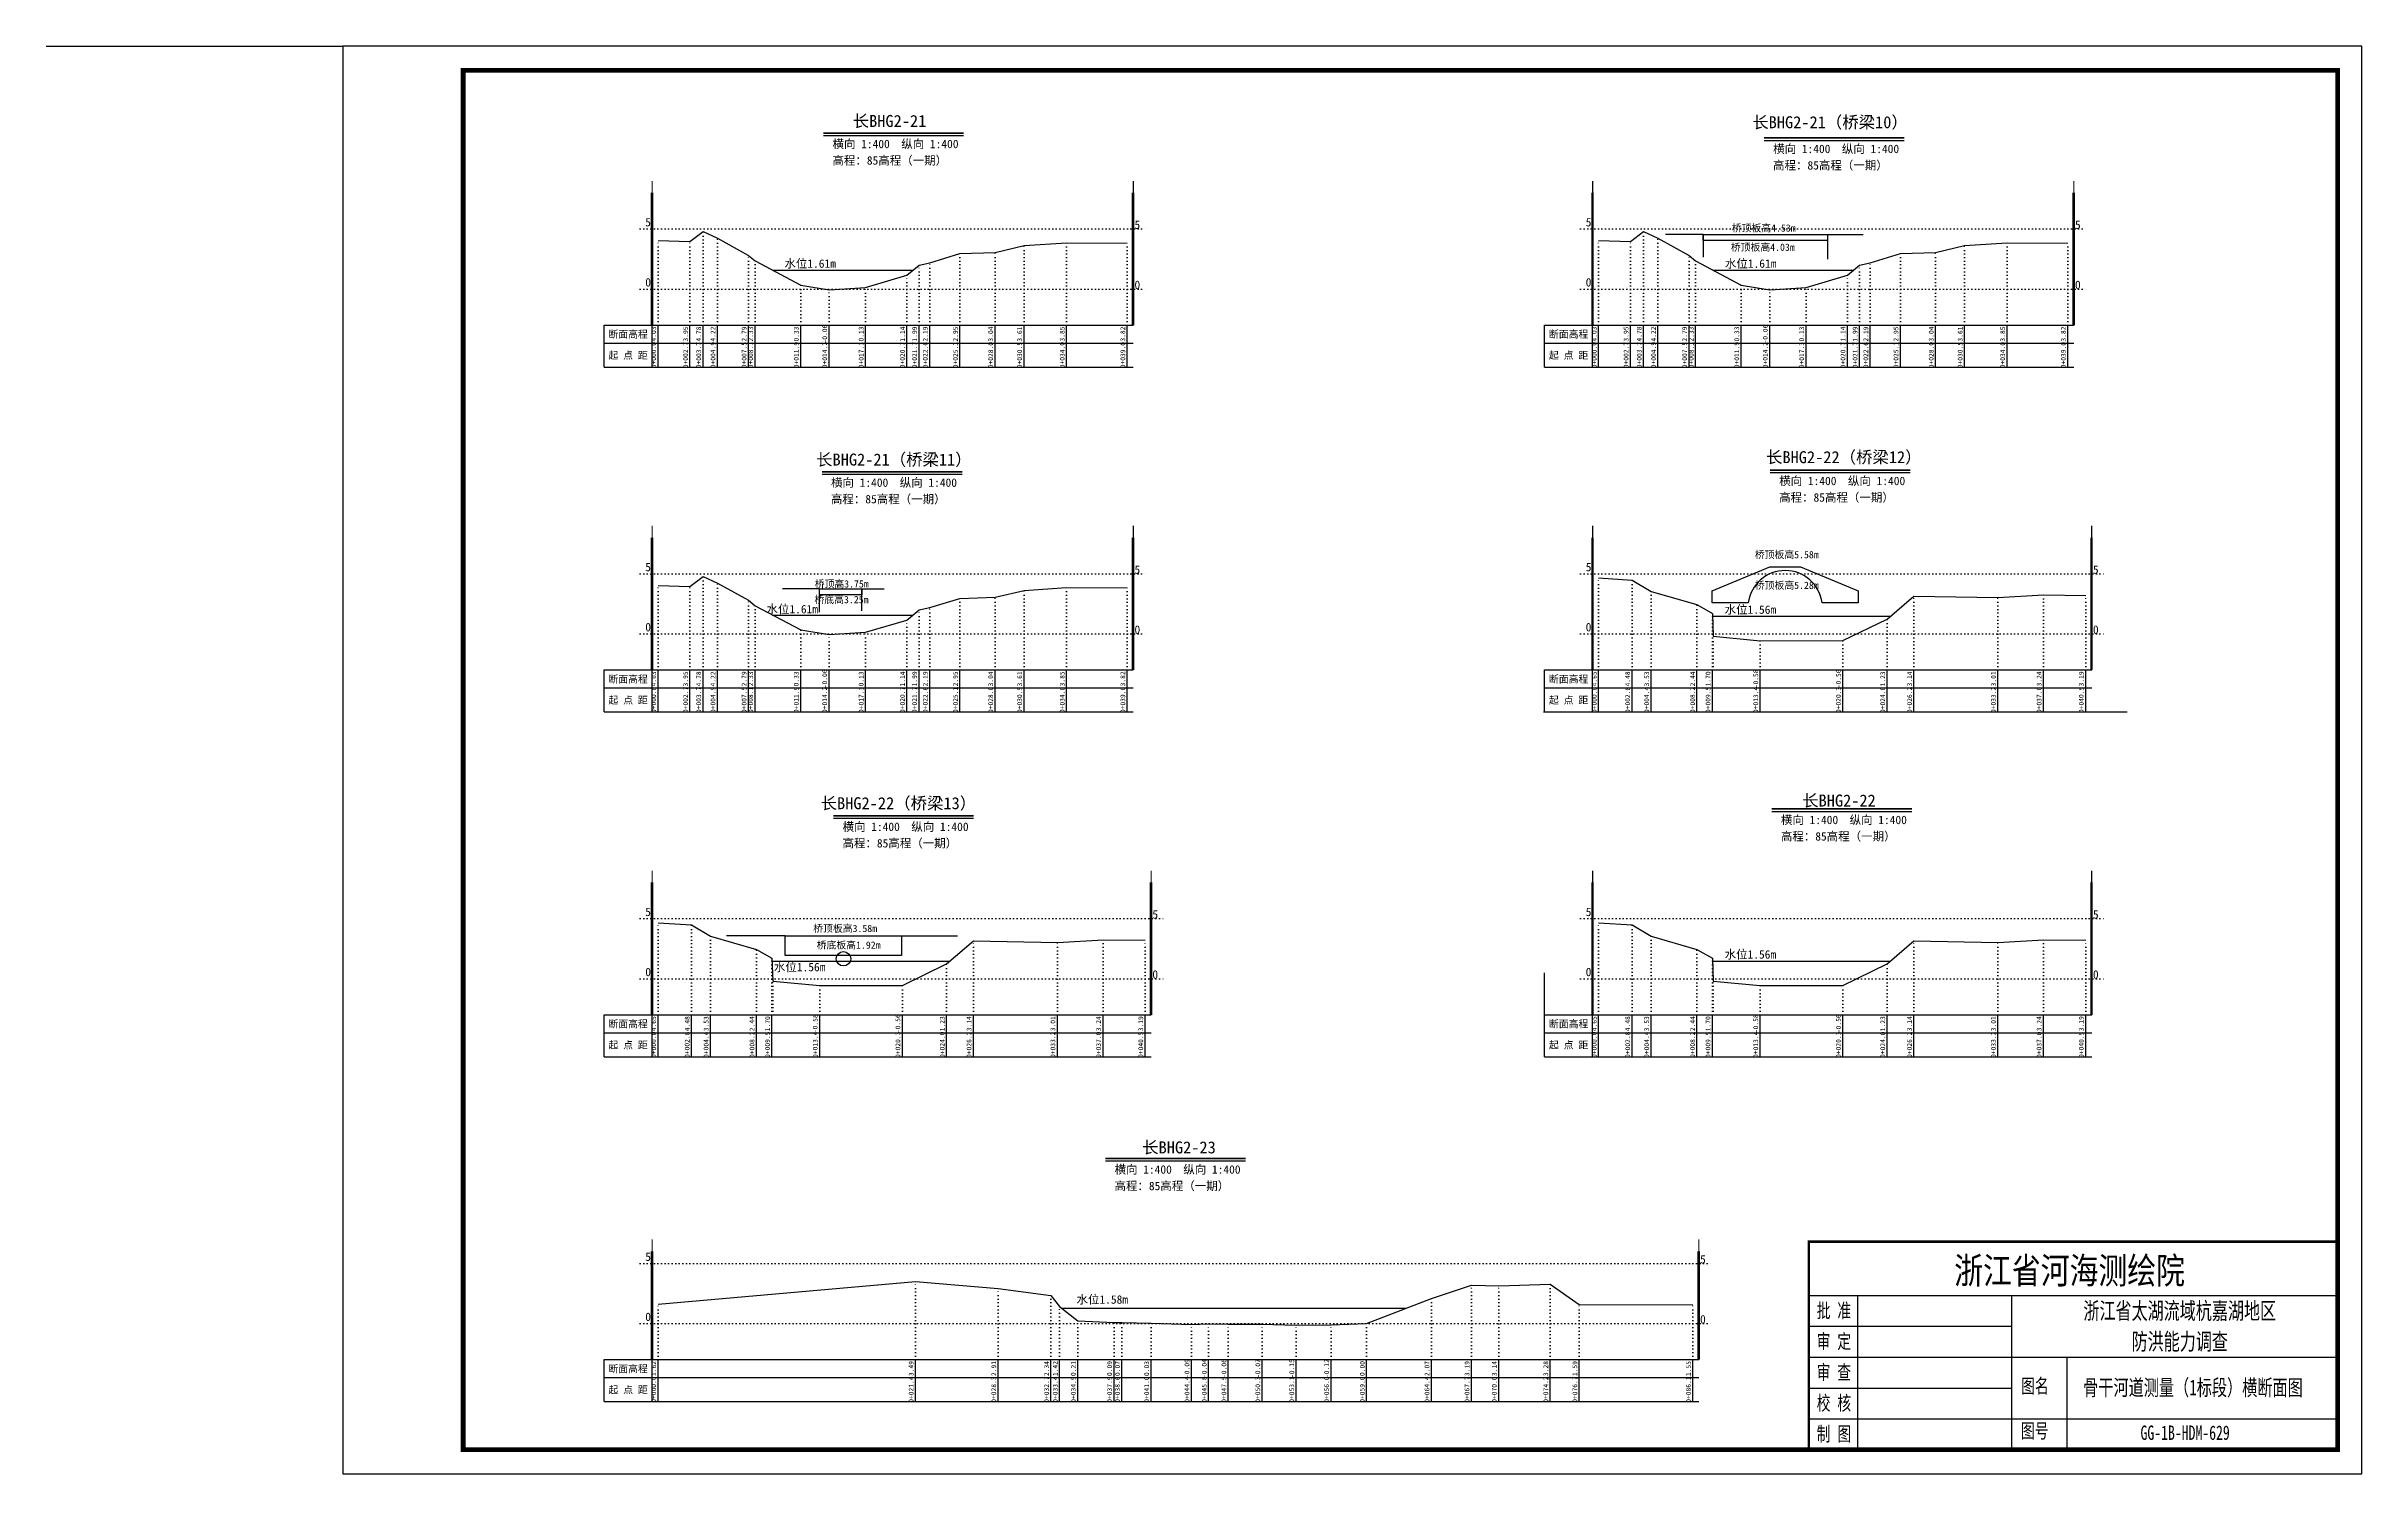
# Model space of a CAD drawing. Header units: millimetres. Extents: x 518104 to 523342, y 3371901 to 3372198.
# Drawn here: x 522378.1 to 522859.9, y 3371900.9 to 3372197.9 of the extents above; entities that cross this region are included whole.
import ezdxf
from ezdxf.enums import TextEntityAlignment as Align

# ---------------------------------------------------------------- set-up
doc = ezdxf.new("R2010")
doc.units = ezdxf.units.MM
doc.header["$LTSCALE"] = 0.4
doc.header["$MEASUREMENT"] = 0
doc.linetypes.add('X4', pattern=[1.6, 0, -1.6])
for name, color, linetype in [('DMX', 1, 'Continuous'), ('TEXT', 7, 'Continuous'), ('zdm1', 5, 'Continuous'), ('ZDMT5', 3, 'Continuous'), ('图框', 7, 'Continuous'), ('断面名称', 5, 'Continuous'), ('桥梁', 7, 'Continuous'), ('比例尺', 3, 'Continuous'), ('水位', 4, 'Continuous')]:
    doc.layers.add(name, color=color, linetype=linetype)
doc.styles.add('HDM', font='仿宋_GB2312.ttf')
doc.styles.add('tk2', font='SimSun.ttf', dxfattribs={"width": 0.8})

msp = doc.modelspace()

# ---------------------------------------------------------------- linework, layer by layer
at = {"linetype": 'Continuous'}
msp.add_lwpolyline([(522378.13, 3372197.87), (522439.85, 3372197.87)], dxfattribs=at)
at = {"linetype": 'Continuous', "flags": 128}
msp.add_lwpolyline([(522724.73, 3372084.55), (522736.73, 3372089.55), (522743.1, 3372089.55), (522755.1, 3372084.55), (522755.1, 3372082.05), (522747.6, 3372082.05, 0.878049), (522732.23, 3372082.05), (522724.73, 3372082.05)], format="xyb", close=True, dxfattribs=at)
for points in [[(522531.87, 3372012.82), (522519.67, 3372012.82)], [(522556.09, 3372012.82), (522567.74, 3372012.82)]]:
    msp.add_lwpolyline(points, dxfattribs=at)
msp.add_lwpolyline([(522556.09, 3372012.82), (522556.09, 3372008.67), (522531.87, 3372008.67), (522531.87, 3372012.82)], close=True, dxfattribs=at)
at = {"lineweight": 100, "const_width": 0.5}
msp.add_lwpolyline([(522854.85, 3371949.15), (522744.85, 3371949.15), (522744.85, 3371905.87), (522854.85, 3371905.87), (522854.85, 3371949.15)], dxfattribs=at)
at = {"linetype": 'Continuous'}
msp.add_circle((522543.98, 3372008.01), 1.5, dxfattribs=at)
at = {"layer": 'DMX', "linetype": 'Continuous', "flags": 128}
for points in [[(522505.43, 3372157.45), (522512.05, 3372157.25), (522514.78, 3372159.32), (522517.75, 3372157.92), (522524.23, 3372154.35), (522525.6, 3372153.2), (522535.08, 3372148.2), (522535.08, 3372148.2), (522541, 3372147.22), (522541, 3372147.22), (522548.58, 3372147.7), (522548.58, 3372147.7), (522557.18, 3372150.22), (522559.7, 3372152.35), (522561.93, 3372152.85), (522568.2, 3372154.75), (522575.53, 3372154.97), (522581.55, 3372156.4), (522590.4, 3372157), (522603.03, 3372156.92)], [(522701.1, 3372157.45), (522707.73, 3372157.25), (522710.45, 3372159.32), (522713.43, 3372157.92), (522719.9, 3372154.35), (522721.28, 3372153.2), (522730.75, 3372148.2), (522730.75, 3372148.2), (522736.68, 3372147.22), (522736.68, 3372147.22), (522744.25, 3372147.7), (522744.25, 3372147.7), (522752.85, 3372150.22), (522755.38, 3372152.35), (522757.6, 3372152.85), (522763.88, 3372154.75), (522771.2, 3372154.97), (522777.23, 3372156.4), (522786.08, 3372157), (522798.7, 3372156.92)], [(522505.43, 3372085.7), (522512.05, 3372085.5), (522514.78, 3372087.57), (522517.75, 3372086.17), (522524.23, 3372082.6), (522525.6, 3372081.45), (522535.08, 3372076.45), (522535.08, 3372076.45), (522541, 3372075.47), (522541, 3372075.47), (522548.58, 3372075.95), (522548.58, 3372075.95), (522557.18, 3372078.47), (522559.7, 3372080.6), (522561.93, 3372081.1), (522568.2, 3372083), (522575.53, 3372083.22), (522581.55, 3372084.65), (522590.4, 3372085.25), (522603.03, 3372085.17)], [(522701.1, 3372087.25), (522708.05, 3372086.82), (522712, 3372084.45), (522721.55, 3372081.72), (522724.78, 3372079.87), (522724.95, 3372075.12), (522724.95, 3372075.12), (522734.7, 3372074.17), (522734.7, 3372074.17), (522751.9, 3372074.22), (522761.13, 3372078.7), (522766.7, 3372083.47), (522784.15, 3372083.15), (522793.65, 3372083.72), (522802.43, 3372083.6)], [(522505.43, 3372015.5), (522512.38, 3372015.07), (522516.33, 3372012.7), (522525.88, 3372009.97), (522529.1, 3372008.12), (522529.28, 3372003.37), (522529.28, 3372003.37), (522539.03, 3372002.42), (522539.03, 3372002.42), (522556.23, 3372002.47), (522565.45, 3372006.95), (522571.03, 3372011.72), (522588.48, 3372011.4), (522597.98, 3372011.97), (522606.75, 3372011.85)], [(522701.1, 3372015.5), (522708.05, 3372015.07), (522712, 3372012.7), (522721.55, 3372009.97), (522724.78, 3372008.12), (522724.95, 3372003.37), (522724.95, 3372003.37), (522734.7, 3372002.42), (522734.7, 3372002.42), (522751.9, 3372002.47), (522761.13, 3372006.95), (522766.7, 3372011.72), (522784.15, 3372011.4), (522793.65, 3372011.97), (522802.43, 3372011.85)], [(522505.43, 3371936.17), (522558.98, 3371940.85), (522576.18, 3371939.4), (522587.15, 3371937.97), (522588.95, 3371935.67), (522592.73, 3371932.65), (522600.28, 3371932.35), (522601.9, 3371932.3), (522607.98, 3371932.2), (522616.38, 3371931.9), (522619.95, 3371932.02), (522624.05, 3371931.97), (522631.1, 3371931.95), (522638.18, 3371931.75), (522645.43, 3371931.82), (522652.83, 3371932.12), (522666.3, 3371937.3), (522674.63, 3371940.1), (522680.3, 3371939.97), (522691.03, 3371940.32), (522697.08, 3371936.1), (522720.7, 3371936)]]:
    msp.add_lwpolyline(points, dxfattribs=at)
at = {"layer": 'TEXT', "color": 0}
for p, q in [((522744.85, 3371937.95, 0), (522854.85, 3371937.95, 0)), ((522754.94, 3371937.95, 0), (522754.94, 3371912.29, 0)), ((522787.02, 3371937.95, 0), (522787.02, 3371912.29, 0)), ((522744.85, 3371931.54, 0), (522787.02, 3371931.54, 0)), ((522744.85, 3371925.12, 0), (522787.02, 3371925.12, 0)), ((522787.02, 3371925.12, 0), (522854.85, 3371925.12, 0)), ((522798.5, 3371925.12, 0), (522798.5, 3371905.87, 0)), ((522744.85, 3371918.7, 0), (522787.02, 3371918.7, 0)), ((522744.85, 3371912.29, 0), (522854.85, 3371912.29, 0)), ((522754.94, 3371912.29, 0), (522754.94, 3371905.87, 0)), ((522787.02, 3371912.29, 0), (522787.02, 3371905.87, 0))]:
    msp.add_line(p, q, dxfattribs=at)
at = {"layer": 'zdm1', "linetype": 'Continuous'}
for p, q in [((522504.05, 3372139.87), (522504.05, 3372167.37)), ((522504.3, 3372139.87), (522504.3, 3372167.37)), ((522604.15, 3372139.87), (522604.15, 3372167.37)), ((522604.4, 3372139.87), (522604.4, 3372167.37)), ((522699.73, 3372139.87), (522699.73, 3372167.37)), ((522699.98, 3372139.87), (522699.98, 3372167.37)), ((522799.83, 3372139.87), (522799.83, 3372167.37)), ((522800.08, 3372139.87), (522800.08, 3372167.37)), ((522494.18, 3372131.12), (522494.18, 3372139.87)), ((522494.18, 3372139.87), (522505.43, 3372139.87)), ((522494.18, 3372136.12), (522604.28, 3372136.12)), ((522504.18, 3372131.12), (522504.18, 3372139.87)), ((522505.43, 3372139.87), (522604.28, 3372139.87)), ((522689.85, 3372139.87), (522701.1, 3372139.87)), ((522689.85, 3372131.12), (522689.85, 3372139.87)), ((522689.85, 3372136.12), (522799.95, 3372136.12)), ((522699.85, 3372131.12), (522699.85, 3372139.87)), ((522701.1, 3372139.87), (522799.95, 3372139.87)), ((522494.18, 3372131.12), (522604.28, 3372131.12)), ((522689.85, 3372131.12), (522799.95, 3372131.12)), ((522504.05, 3372068.12), (522504.05, 3372095.62)), ((522504.3, 3372068.12), (522504.3, 3372095.62)), ((522604.15, 3372068.12), (522604.15, 3372095.62)), ((522604.4, 3372068.12), (522604.4, 3372095.62)), ((522699.73, 3372068.12), (522699.73, 3372095.62)), ((522699.98, 3372068.12), (522699.98, 3372095.62)), ((522803.55, 3372068.12), (522803.55, 3372095.62)), ((522803.8, 3372068.12), (522803.8, 3372095.62)), ((522494.18, 3372068.12), (522505.43, 3372068.12)), ((522494.18, 3372059.37), (522494.18, 3372068.12)), ((522504.18, 3372059.37), (522504.18, 3372068.12)), ((522505.43, 3372068.12), (522604.28, 3372068.12)), ((522689.85, 3372068.12), (522701.1, 3372068.12)), ((522689.85, 3372059.37), (522689.85, 3372068.12)), ((522699.85, 3372059.37), (522699.85, 3372068.12)), ((522701.1, 3372068.12), (522803.68, 3372068.12)), ((522494.18, 3372064.37), (522604.28, 3372064.37)), ((522689.85, 3372064.37), (522803.68, 3372064.37)), ((522494.18, 3372059.37), (522604.28, 3372059.37)), ((522689.64, 3372059.37), (522811.09, 3372059.37)), ((522689.85, 3372059.37), (522803.68, 3372059.37)), ((522504.05, 3371996.37), (522504.05, 3372023.87)), ((522504.3, 3371996.37), (522504.3, 3372023.87)), ((522607.88, 3371996.37), (522607.88, 3372023.87)), ((522608.13, 3371996.37), (522608.13, 3372023.87)), ((522699.73, 3371996.37), (522699.73, 3372023.87)), ((522699.98, 3371996.37), (522699.98, 3372023.87)), ((522803.55, 3371996.37), (522803.55, 3372023.87)), ((522803.8, 3371996.37), (522803.8, 3372023.87)), ((522689.85, 3371987.62), (522689.85, 3372005.12)), ((522494.18, 3371996.37), (522505.43, 3371996.37)), ((522494.18, 3371987.62), (522494.18, 3371996.37)), ((522504.18, 3371987.62), (522504.18, 3371996.37)), ((522505.43, 3371996.37), (522608, 3371996.37)), ((522689.85, 3371987.62), (522689.85, 3371996.37)), ((522689.85, 3371996.37), (522701.1, 3371996.37)), ((522699.85, 3371987.62), (522699.85, 3371996.37)), ((522701.1, 3371996.37), (522803.68, 3371996.37)), ((522494.18, 3371992.62), (522608, 3371992.62)), ((522689.85, 3371992.62), (522803.68, 3371992.62)), ((522494.18, 3371987.62), (522572.35, 3371987.62)), ((522494.18, 3371987.62), (522608, 3371987.62)), ((522689.85, 3371987.62), (522793.43, 3371987.62)), ((522689.85, 3371987.62), (522803.68, 3371987.62)), ((522504.05, 3371924.62), (522504.05, 3371947.12)), ((522504.3, 3371924.62), (522504.3, 3371947.12)), ((522721.83, 3371924.62), (522721.83, 3371947.12)), ((522722.08, 3371924.62), (522722.08, 3371947.12)), ((522494.18, 3371915.87), (522494.18, 3371924.62)), ((522494.18, 3371924.62), (522505.43, 3371924.62)), ((522504.18, 3371915.87), (522504.18, 3371924.62)), ((522505.43, 3371924.62), (522721.95, 3371924.62)), ((522494.18, 3371920.87), (522721.95, 3371920.87)), ((522494.18, 3371915.87), (522577.83, 3371915.87)), ((522494.18, 3371915.87), (522721.95, 3371915.87))]:
    msp.add_line(p, q, dxfattribs=at)
at = {"layer": 'zdm1', "linetype": 'X4'}
for p, q in [((522501.68, 3372159.87), (522606.78, 3372159.87)), ((522697.35, 3372159.87), (522802.45, 3372159.87)), ((522501.68, 3372147.37), (522606.78, 3372147.37)), ((522697.35, 3372147.37), (522802.45, 3372147.37)), ((522501.68, 3372088.12), (522606.78, 3372088.12)), ((522697.35, 3372088.12), (522806.18, 3372088.12)), ((522501.68, 3372075.62), (522606.78, 3372075.62)), ((522697.35, 3372075.62), (522806.18, 3372075.62)), ((522501.68, 3372016.37), (522610.5, 3372016.37)), ((522697.35, 3372016.37), (522806.18, 3372016.37)), ((522501.68, 3372003.87), (522610.5, 3372003.87)), ((522697.35, 3372003.87), (522806.18, 3372003.87)), ((522501.68, 3371944.62), (522724.45, 3371944.62)), ((522501.68, 3371932.12), (522724.45, 3371932.12))]:
    msp.add_line(p, q, dxfattribs=at)
at = {"layer": 'zdm1', "linetype": 'Continuous', "flags": 128}
for points in [[(522504.18, 3372167.37, 0.25, 0.25, 0), (522504.18, 3372169.87, 0.25, 0.25, 0)], [(522604.28, 3372167.37, 0.25, 0.25, 0), (522604.28, 3372169.87, 0.25, 0.25, 0)], [(522699.85, 3372167.37, 0.25, 0.25, 0), (522699.85, 3372169.87, 0.25, 0.25, 0)], [(522799.95, 3372167.37, 0.25, 0.25, 0), (522799.95, 3372169.87, 0.25, 0.25, 0)], [(522504.18, 3372162.37, 0.25, 0.25, 0), (522504.18, 3372164.87, 0.25, 0.25, 0)], [(522604.28, 3372162.37, 0.25, 0.25, 0), (522604.28, 3372164.87, 0.25, 0.25, 0)], [(522699.85, 3372162.37, 0.25, 0.25, 0), (522699.85, 3372164.87, 0.25, 0.25, 0)], [(522799.95, 3372162.37, 0.25, 0.25, 0), (522799.95, 3372164.87, 0.25, 0.25, 0)], [(522504.18, 3372157.37, 0.25, 0.25, 0), (522504.18, 3372159.87, 0.25, 0.25, 0)], [(522604.28, 3372157.37, 0.25, 0.25, 0), (522604.28, 3372159.87, 0.25, 0.25, 0)], [(522699.85, 3372157.37, 0.25, 0.25, 0), (522699.85, 3372159.87, 0.25, 0.25, 0)], [(522799.95, 3372157.37, 0.25, 0.25, 0), (522799.95, 3372159.87, 0.25, 0.25, 0)], [(522504.18, 3372152.37, 0.25, 0.25, 0), (522504.18, 3372154.87, 0.25, 0.25, 0)], [(522604.28, 3372152.37, 0.25, 0.25, 0), (522604.28, 3372154.87, 0.25, 0.25, 0)], [(522699.85, 3372152.37, 0.25, 0.25, 0), (522699.85, 3372154.87, 0.25, 0.25, 0)], [(522799.95, 3372152.37, 0.25, 0.25, 0), (522799.95, 3372154.87, 0.25, 0.25, 0)], [(522504.18, 3372147.37, 0.25, 0.25, 0), (522504.18, 3372149.87, 0.25, 0.25, 0)], [(522604.28, 3372147.37, 0.25, 0.25, 0), (522604.28, 3372149.87, 0.25, 0.25, 0)], [(522699.85, 3372147.37, 0.25, 0.25, 0), (522699.85, 3372149.87, 0.25, 0.25, 0)], [(522799.95, 3372147.37, 0.25, 0.25, 0), (522799.95, 3372149.87, 0.25, 0.25, 0)], [(522504.18, 3372142.37, 0.25, 0.25, 0), (522504.18, 3372144.87, 0.25, 0.25, 0)], [(522604.28, 3372142.37, 0.25, 0.25, 0), (522604.28, 3372144.87, 0.25, 0.25, 0)], [(522699.85, 3372142.37, 0.25, 0.25, 0), (522699.85, 3372144.87, 0.25, 0.25, 0)], [(522799.95, 3372142.37, 0.25, 0.25, 0), (522799.95, 3372144.87, 0.25, 0.25, 0)], [(522504.18, 3372095.62, 0.25, 0.25, 0), (522504.18, 3372098.12, 0.25, 0.25, 0)], [(522604.28, 3372095.62, 0.25, 0.25, 0), (522604.28, 3372098.12, 0.25, 0.25, 0)], [(522699.85, 3372095.62, 0.25, 0.25, 0), (522699.85, 3372098.12, 0.25, 0.25, 0)], [(522803.68, 3372095.62, 0.25, 0.25, 0), (522803.68, 3372098.12, 0.25, 0.25, 0)], [(522504.18, 3372090.62, 0.25, 0.25, 0), (522504.18, 3372093.12, 0.25, 0.25, 0)], [(522604.28, 3372090.62, 0.25, 0.25, 0), (522604.28, 3372093.12, 0.25, 0.25, 0)], [(522699.85, 3372090.62, 0.25, 0.25, 0), (522699.85, 3372093.12, 0.25, 0.25, 0)], [(522803.68, 3372090.62, 0.25, 0.25, 0), (522803.68, 3372093.12, 0.25, 0.25, 0)], [(522504.18, 3372085.62, 0.25, 0.25, 0), (522504.18, 3372088.12, 0.25, 0.25, 0)], [(522604.28, 3372085.62, 0.25, 0.25, 0), (522604.28, 3372088.12, 0.25, 0.25, 0)], [(522699.85, 3372085.62, 0.25, 0.25, 0), (522699.85, 3372088.12, 0.25, 0.25, 0)], [(522803.68, 3372085.62, 0.25, 0.25, 0), (522803.68, 3372088.12, 0.25, 0.25, 0)], [(522504.18, 3372080.62, 0.25, 0.25, 0), (522504.18, 3372083.12, 0.25, 0.25, 0)], [(522604.28, 3372080.62, 0.25, 0.25, 0), (522604.28, 3372083.12, 0.25, 0.25, 0)], [(522699.85, 3372080.62, 0.25, 0.25, 0), (522699.85, 3372083.12, 0.25, 0.25, 0)], [(522803.68, 3372080.62, 0.25, 0.25, 0), (522803.68, 3372083.12, 0.25, 0.25, 0)], [(522504.18, 3372075.62, 0.25, 0.25, 0), (522504.18, 3372078.12, 0.25, 0.25, 0)], [(522604.28, 3372075.62, 0.25, 0.25, 0), (522604.28, 3372078.12, 0.25, 0.25, 0)], [(522699.85, 3372075.62, 0.25, 0.25, 0), (522699.85, 3372078.12, 0.25, 0.25, 0)], [(522803.68, 3372075.62, 0.25, 0.25, 0), (522803.68, 3372078.12, 0.25, 0.25, 0)], [(522504.18, 3372070.62, 0.25, 0.25, 0), (522504.18, 3372073.12, 0.25, 0.25, 0)], [(522604.28, 3372070.62, 0.25, 0.25, 0), (522604.28, 3372073.12, 0.25, 0.25, 0)], [(522699.85, 3372070.62, 0.25, 0.25, 0), (522699.85, 3372073.12, 0.25, 0.25, 0)], [(522803.68, 3372070.62, 0.25, 0.25, 0), (522803.68, 3372073.12, 0.25, 0.25, 0)], [(522504.18, 3372023.87, 0.25, 0.25, 0), (522504.18, 3372026.37, 0.25, 0.25, 0)], [(522608, 3372023.87, 0.25, 0.25, 0), (522608, 3372026.37, 0.25, 0.25, 0)], [(522699.85, 3372023.87, 0.25, 0.25, 0), (522699.85, 3372026.37, 0.25, 0.25, 0)], [(522803.68, 3372023.87, 0.25, 0.25, 0), (522803.68, 3372026.37, 0.25, 0.25, 0)], [(522504.18, 3372018.87, 0.25, 0.25, 0), (522504.18, 3372021.37, 0.25, 0.25, 0)], [(522608, 3372018.87, 0.25, 0.25, 0), (522608, 3372021.37, 0.25, 0.25, 0)], [(522699.85, 3372018.87, 0.25, 0.25, 0), (522699.85, 3372021.37, 0.25, 0.25, 0)], [(522803.68, 3372018.87, 0.25, 0.25, 0), (522803.68, 3372021.37, 0.25, 0.25, 0)], [(522504.18, 3372013.87, 0.25, 0.25, 0), (522504.18, 3372016.37, 0.25, 0.25, 0)], [(522608, 3372013.87, 0.25, 0.25, 0), (522608, 3372016.37, 0.25, 0.25, 0)], [(522699.85, 3372013.87, 0.25, 0.25, 0), (522699.85, 3372016.37, 0.25, 0.25, 0)], [(522803.68, 3372013.87, 0.25, 0.25, 0), (522803.68, 3372016.37, 0.25, 0.25, 0)], [(522504.18, 3372008.87, 0.25, 0.25, 0), (522504.18, 3372011.37, 0.25, 0.25, 0)], [(522608, 3372008.87, 0.25, 0.25, 0), (522608, 3372011.37, 0.25, 0.25, 0)], [(522699.85, 3372008.87, 0.25, 0.25, 0), (522699.85, 3372011.37, 0.25, 0.25, 0)], [(522803.68, 3372008.87, 0.25, 0.25, 0), (522803.68, 3372011.37, 0.25, 0.25, 0)], [(522504.18, 3372003.87, 0.25, 0.25, 0), (522504.18, 3372006.37, 0.25, 0.25, 0)], [(522608, 3372003.87, 0.25, 0.25, 0), (522608, 3372006.37, 0.25, 0.25, 0)], [(522699.85, 3372003.87, 0.25, 0.25, 0), (522699.85, 3372006.37, 0.25, 0.25, 0)], [(522803.68, 3372003.87, 0.25, 0.25, 0), (522803.68, 3372006.37, 0.25, 0.25, 0)], [(522504.18, 3371998.87, 0.25, 0.25, 0), (522504.18, 3372001.37, 0.25, 0.25, 0)], [(522608, 3371998.87, 0.25, 0.25, 0), (522608, 3372001.37, 0.25, 0.25, 0)], [(522699.85, 3371998.87, 0.25, 0.25, 0), (522699.85, 3372001.37, 0.25, 0.25, 0)], [(522803.68, 3371998.87, 0.25, 0.25, 0), (522803.68, 3372001.37, 0.25, 0.25, 0)], [(522504.18, 3371947.12, 0.25, 0.25, 0), (522504.18, 3371949.62, 0.25, 0.25, 0)], [(522721.95, 3371947.12, 0.25, 0.25, 0), (522721.95, 3371949.62, 0.25, 0.25, 0)], [(522504.18, 3371942.12, 0.25, 0.25, 0), (522504.18, 3371944.62, 0.25, 0.25, 0)], [(522721.95, 3371942.12, 0.25, 0.25, 0), (522721.95, 3371944.62, 0.25, 0.25, 0)], [(522504.18, 3371937.12, 0.25, 0.25, 0), (522504.18, 3371939.62, 0.25, 0.25, 0)], [(522721.95, 3371937.12, 0.25, 0.25, 0), (522721.95, 3371939.62, 0.25, 0.25, 0)], [(522504.18, 3371932.12, 0.25, 0.25, 0), (522504.18, 3371934.62, 0.25, 0.25, 0)], [(522721.95, 3371932.12, 0.25, 0.25, 0), (522721.95, 3371934.62, 0.25, 0.25, 0)], [(522504.18, 3371927.12, 0.25, 0.25, 0), (522504.18, 3371929.62, 0.25, 0.25, 0)], [(522721.95, 3371927.12, 0.25, 0.25, 0), (522721.95, 3371929.62, 0.25, 0.25, 0)]]:
    msp.add_lwpolyline(points, format="xyseb", dxfattribs=at)
at = {"layer": 'ZDMT5', "linetype": 'X4'}
for p, q in [((522514.78, 3372139.87), (522514.78, 3372159.32)), ((522710.45, 3372139.87), (522710.45, 3372159.32)), ((522505.43, 3372139.87), (522505.43, 3372157.45)), ((522512.05, 3372139.87), (522512.05, 3372157.25)), ((522517.75, 3372139.87), (522517.75, 3372157.92)), ((522524.23, 3372139.87), (522524.23, 3372154.35)), ((522568.2, 3372139.87), (522568.2, 3372154.75)), ((522575.53, 3372139.87), (522575.53, 3372154.97)), ((522581.55, 3372139.87), (522581.55, 3372156.4)), ((522590.4, 3372139.87), (522590.4, 3372157)), ((522603.03, 3372139.87), (522603.03, 3372156.92)), ((522701.1, 3372139.87), (522701.1, 3372157.45)), ((522707.73, 3372139.87), (522707.73, 3372157.25)), ((522713.43, 3372139.87), (522713.43, 3372157.92)), ((522719.9, 3372139.87), (522719.9, 3372154.35)), ((522763.88, 3372139.87), (522763.88, 3372154.75)), ((522771.2, 3372139.87), (522771.2, 3372154.97)), ((522777.23, 3372139.87), (522777.23, 3372156.4)), ((522786.08, 3372139.87), (522786.08, 3372157)), ((522798.7, 3372139.87), (522798.7, 3372156.92)), ((522525.6, 3372139.87), (522525.6, 3372153.2)), ((522557.18, 3372139.87), (522557.18, 3372150.22)), ((522559.7, 3372139.87), (522559.7, 3372152.35)), ((522561.93, 3372139.87), (522561.93, 3372152.85)), ((522721.28, 3372139.87), (522721.28, 3372153.2)), ((522752.85, 3372139.87), (522752.85, 3372150.22)), ((522755.38, 3372139.87), (522755.38, 3372152.35)), ((522757.6, 3372139.87), (522757.6, 3372152.85)), ((522535.08, 3372139.87), (522535.08, 3372148.2)), ((522535.08, 3372139.87), (522535.08, 3372148.2)), ((522541, 3372139.87), (522541, 3372147.22)), ((522541, 3372139.87), (522541, 3372147.22)), ((522548.58, 3372139.87), (522548.58, 3372147.7)), ((522548.58, 3372139.87), (522548.58, 3372147.7)), ((522730.75, 3372139.87), (522730.75, 3372148.2)), ((522730.75, 3372139.87), (522730.75, 3372148.2)), ((522736.68, 3372139.87), (522736.68, 3372147.22)), ((522736.68, 3372139.87), (522736.68, 3372147.22)), ((522744.25, 3372139.87), (522744.25, 3372147.7)), ((522744.25, 3372139.87), (522744.25, 3372147.7)), ((522514.78, 3372068.12), (522514.78, 3372087.57)), ((522701.1, 3372068.12), (522701.1, 3372087.25)), ((522505.43, 3372068.12), (522505.43, 3372085.7)), ((522512.05, 3372068.12), (522512.05, 3372085.5)), ((522517.75, 3372068.12), (522517.75, 3372086.17)), ((522524.23, 3372068.12), (522524.23, 3372082.6)), ((522568.2, 3372068.12), (522568.2, 3372083)), ((522575.53, 3372068.12), (522575.53, 3372083.22)), ((522581.55, 3372068.12), (522581.55, 3372084.65)), ((522590.4, 3372068.12), (522590.4, 3372085.25)), ((522603.03, 3372068.12), (522603.03, 3372085.17)), ((522708.05, 3372068.12), (522708.05, 3372086.82)), ((522712, 3372068.12), (522712, 3372084.45)), ((522766.7, 3372068.12), (522766.7, 3372083.47)), ((522784.15, 3372068.12), (522784.15, 3372083.15)), ((522793.65, 3372068.12), (522793.65, 3372083.72)), ((522802.43, 3372068.12), (522802.43, 3372083.6)), ((522525.6, 3372068.12), (522525.6, 3372081.45)), ((522557.18, 3372068.12), (522557.18, 3372078.47)), ((522559.7, 3372068.12), (522559.7, 3372080.6)), ((522561.93, 3372068.12), (522561.93, 3372081.1)), ((522721.55, 3372068.12), (522721.55, 3372081.72)), ((522724.78, 3372068.12), (522724.78, 3372079.87)), ((522761.13, 3372068.12), (522761.13, 3372078.7)), ((522535.08, 3372068.12), (522535.08, 3372076.45)), ((522535.08, 3372068.12), (522535.08, 3372076.45)), ((522541, 3372068.12), (522541, 3372075.47)), ((522541, 3372068.12), (522541, 3372075.47)), ((522548.58, 3372068.12), (522548.58, 3372075.95)), ((522548.58, 3372068.12), (522548.58, 3372075.95)), ((522724.95, 3372068.12), (522724.95, 3372075.12)), ((522724.95, 3372068.12), (522724.95, 3372075.12)), ((522734.7, 3372068.12), (522734.7, 3372074.17)), ((522734.7, 3372068.12), (522734.7, 3372074.17)), ((522751.9, 3372068.12), (522751.9, 3372074.22)), ((522505.43, 3371996.37), (522505.43, 3372015.5)), ((522512.38, 3371996.37), (522512.38, 3372015.07)), ((522701.1, 3371996.37), (522701.1, 3372015.5)), ((522708.05, 3371996.37), (522708.05, 3372015.07)), ((522516.33, 3371996.37), (522516.33, 3372012.7)), ((522525.88, 3371996.37), (522525.88, 3372009.97)), ((522571.03, 3371996.37), (522571.03, 3372011.72)), ((522588.48, 3371996.37), (522588.48, 3372011.4)), ((522597.98, 3371996.37), (522597.98, 3372011.97)), ((522606.75, 3371996.37), (522606.75, 3372011.85)), ((522712, 3371996.37), (522712, 3372012.7)), ((522721.55, 3371996.37), (522721.55, 3372009.97)), ((522766.7, 3371996.37), (522766.7, 3372011.72)), ((522784.15, 3371996.37), (522784.15, 3372011.4)), ((522793.65, 3371996.37), (522793.65, 3372011.97)), ((522802.43, 3371996.37), (522802.43, 3372011.85)), ((522529.1, 3371996.37), (522529.1, 3372008.12)), ((522565.45, 3371996.37), (522565.45, 3372006.95)), ((522724.78, 3371996.37), (522724.78, 3372008.12)), ((522761.13, 3371996.37), (522761.13, 3372006.95)), ((522529.28, 3371996.37), (522529.28, 3372003.37)), ((522529.28, 3371996.37), (522529.28, 3372003.37)), ((522539.03, 3371996.37), (522539.03, 3372002.42)), ((522539.03, 3371996.37), (522539.03, 3372002.42)), ((522556.23, 3371996.37), (522556.23, 3372002.47)), ((522724.95, 3371996.37), (522724.95, 3372003.37)), ((522724.95, 3371996.37), (522724.95, 3372003.37)), ((522734.7, 3371996.37), (522734.7, 3372002.42)), ((522734.7, 3371996.37), (522734.7, 3372002.42)), ((522751.9, 3371996.37), (522751.9, 3372002.47)), ((522558.98, 3371924.62), (522558.98, 3371940.85)), ((522576.18, 3371924.62), (522576.18, 3371939.4)), ((522587.15, 3371924.62), (522587.15, 3371937.97)), ((522674.63, 3371924.62), (522674.63, 3371940.1)), ((522680.3, 3371924.62), (522680.3, 3371939.97)), ((522691.03, 3371924.62), (522691.03, 3371940.32)), ((522505.43, 3371924.62), (522505.43, 3371936.17)), ((522588.95, 3371924.62), (522588.95, 3371935.67)), ((522666.3, 3371924.62), (522666.3, 3371937.3)), ((522697.08, 3371924.62), (522697.08, 3371936.1)), ((522720.7, 3371924.62), (522720.7, 3371936)), ((522592.73, 3371924.62), (522592.73, 3371932.65)), ((522600.28, 3371924.62), (522600.28, 3371932.35)), ((522601.9, 3371924.62), (522601.9, 3371932.3)), ((522607.98, 3371924.62), (522607.98, 3371932.2)), ((522616.38, 3371924.62), (522616.38, 3371931.9)), ((522619.95, 3371924.62), (522619.95, 3371932.02)), ((522624.05, 3371924.62), (522624.05, 3371931.97)), ((522631.1, 3371924.62), (522631.1, 3371931.95)), ((522638.18, 3371924.62), (522638.18, 3371931.75)), ((522645.43, 3371924.62), (522645.43, 3371931.82)), ((522652.83, 3371924.62), (522652.83, 3371932.12))]:
    msp.add_line(p, q, dxfattribs=at)
at = {"layer": 'ZDMT5', "linetype": 'Continuous'}
for p, q in [((522505.43, 3372131.12), (522505.43, 3372139.87)), ((522512.05, 3372131.12), (522512.05, 3372139.87)), ((522514.78, 3372131.12), (522514.78, 3372139.87)), ((522517.75, 3372131.12), (522517.75, 3372139.87)), ((522524.23, 3372131.12), (522524.23, 3372139.87)), ((522525.6, 3372131.12), (522525.6, 3372139.87)), ((522535.08, 3372131.12), (522535.08, 3372139.87)), ((522541, 3372131.12), (522541, 3372139.87)), ((522548.58, 3372131.12), (522548.58, 3372139.87)), ((522557.18, 3372131.12), (522557.18, 3372139.87)), ((522559.7, 3372131.12), (522559.7, 3372139.87)), ((522561.93, 3372131.12), (522561.93, 3372139.87)), ((522568.2, 3372131.12), (522568.2, 3372139.87)), ((522575.53, 3372131.12), (522575.53, 3372139.87)), ((522581.55, 3372131.12), (522581.55, 3372139.87)), ((522590.4, 3372131.12), (522590.4, 3372139.87)), ((522603.03, 3372131.12), (522603.03, 3372139.87)), ((522701.1, 3372131.12), (522701.1, 3372139.87)), ((522707.73, 3372131.12), (522707.73, 3372139.87)), ((522710.45, 3372131.12), (522710.45, 3372139.87)), ((522713.43, 3372131.12), (522713.43, 3372139.87)), ((522719.9, 3372131.12), (522719.9, 3372139.87)), ((522721.28, 3372131.12), (522721.28, 3372139.87)), ((522730.75, 3372131.12), (522730.75, 3372139.87)), ((522736.68, 3372131.12), (522736.68, 3372139.87)), ((522744.25, 3372131.12), (522744.25, 3372139.87)), ((522752.85, 3372131.12), (522752.85, 3372139.87)), ((522755.38, 3372131.12), (522755.38, 3372139.87)), ((522757.6, 3372131.12), (522757.6, 3372139.87)), ((522763.88, 3372131.12), (522763.88, 3372139.87)), ((522771.2, 3372131.12), (522771.2, 3372139.87)), ((522777.23, 3372131.12), (522777.23, 3372139.87)), ((522786.08, 3372131.12), (522786.08, 3372139.87)), ((522798.7, 3372131.12), (522798.7, 3372139.87)), ((522505.43, 3372059.37), (522505.43, 3372068.12)), ((522512.05, 3372059.37), (522512.05, 3372068.12)), ((522514.78, 3372059.37), (522514.78, 3372068.12)), ((522517.75, 3372059.37), (522517.75, 3372068.12)), ((522524.23, 3372059.37), (522524.23, 3372068.12)), ((522525.6, 3372059.37), (522525.6, 3372068.12)), ((522535.08, 3372059.37), (522535.08, 3372068.12)), ((522541, 3372059.37), (522541, 3372068.12)), ((522548.58, 3372059.37), (522548.58, 3372068.12)), ((522557.18, 3372059.37), (522557.18, 3372068.12)), ((522559.7, 3372059.37), (522559.7, 3372068.12)), ((522561.93, 3372059.37), (522561.93, 3372068.12)), ((522568.2, 3372059.37), (522568.2, 3372068.12)), ((522575.53, 3372059.37), (522575.53, 3372068.12)), ((522581.55, 3372059.37), (522581.55, 3372068.12)), ((522590.4, 3372059.37), (522590.4, 3372068.12)), ((522603.03, 3372059.37), (522603.03, 3372068.12)), ((522701.1, 3372059.37), (522701.1, 3372068.12)), ((522708.05, 3372059.37), (522708.05, 3372068.12)), ((522712, 3372059.37), (522712, 3372068.12)), ((522721.55, 3372059.37), (522721.55, 3372068.12)), ((522724.78, 3372059.37), (522724.78, 3372068.12)), ((522734.7, 3372059.37), (522734.7, 3372068.12)), ((522751.9, 3372059.37), (522751.9, 3372068.12)), ((522761.13, 3372059.37), (522761.13, 3372068.12)), ((522766.7, 3372059.37), (522766.7, 3372068.12)), ((522784.15, 3372059.37), (522784.15, 3372068.12)), ((522793.65, 3372059.37), (522793.65, 3372068.12)), ((522802.43, 3372059.37), (522802.43, 3372068.12)), ((522505.43, 3371987.62), (522505.43, 3371996.37)), ((522512.38, 3371987.62), (522512.38, 3371996.37)), ((522516.33, 3371987.62), (522516.33, 3371996.37)), ((522525.88, 3371987.62), (522525.88, 3371996.37)), ((522529.1, 3371987.62), (522529.1, 3371996.37)), ((522539.03, 3371987.62), (522539.03, 3371996.37)), ((522556.23, 3371987.62), (522556.23, 3371996.37)), ((522565.45, 3371987.62), (522565.45, 3371996.37)), ((522571.03, 3371987.62), (522571.03, 3371996.37)), ((522588.48, 3371987.62), (522588.48, 3371996.37)), ((522597.98, 3371987.62), (522597.98, 3371996.37)), ((522606.75, 3371987.62), (522606.75, 3371996.37)), ((522701.1, 3371987.62), (522701.1, 3371996.37)), ((522708.05, 3371987.62), (522708.05, 3371996.37)), ((522712, 3371987.62), (522712, 3371996.37)), ((522721.55, 3371987.62), (522721.55, 3371996.37)), ((522724.78, 3371987.62), (522724.78, 3371996.37)), ((522734.7, 3371987.62), (522734.7, 3371996.37)), ((522751.9, 3371987.62), (522751.9, 3371996.37)), ((522761.13, 3371987.62), (522761.13, 3371996.37)), ((522766.7, 3371987.62), (522766.7, 3371996.37)), ((522784.15, 3371987.62), (522784.15, 3371996.37)), ((522793.65, 3371987.62), (522793.65, 3371996.37)), ((522802.43, 3371987.62), (522802.43, 3371996.37)), ((522505.43, 3371915.87), (522505.43, 3371924.62)), ((522558.98, 3371915.87), (522558.98, 3371924.62)), ((522576.18, 3371915.87), (522576.18, 3371924.62)), ((522587.15, 3371915.87), (522587.15, 3371924.62)), ((522588.95, 3371915.87), (522588.95, 3371924.62)), ((522592.73, 3371915.87), (522592.73, 3371924.62)), ((522600.28, 3371915.87), (522600.28, 3371924.62)), ((522601.9, 3371915.87), (522601.9, 3371924.62)), ((522607.98, 3371915.87), (522607.98, 3371924.62)), ((522616.38, 3371915.87), (522616.38, 3371924.62)), ((522619.95, 3371915.87), (522619.95, 3371924.62)), ((522624.05, 3371915.87), (522624.05, 3371924.62)), ((522631.1, 3371915.87), (522631.1, 3371924.62)), ((522638.18, 3371915.87), (522638.18, 3371924.62)), ((522645.43, 3371915.87), (522645.43, 3371924.62)), ((522652.83, 3371915.87), (522652.83, 3371924.62)), ((522666.3, 3371915.87), (522666.3, 3371924.62)), ((522674.63, 3371915.87), (522674.63, 3371924.62)), ((522680.3, 3371915.87), (522680.3, 3371924.62)), ((522691.03, 3371915.87), (522691.03, 3371924.62)), ((522697.08, 3371915.87), (522697.08, 3371924.62)), ((522720.7, 3371915.87), (522720.7, 3371924.62))]:
    msp.add_line(p, q, dxfattribs=at)
at = {"layer": '图框', "flags": 128}
msp.add_lwpolyline([(522439.85, 3371900.87), (522859.85, 3371900.87), (522859.85, 3372197.87), (522439.85, 3372197.87)], close=True, dxfattribs=at)
at = {"layer": '图框', "const_width": 1, "flags": 128}
msp.add_lwpolyline([(522464.85, 3371905.87), (522854.85, 3371905.87), (522854.85, 3372192.87), (522464.85, 3372192.87)], close=True, dxfattribs=at)
at = {"layer": '桥梁', "linetype": 'Continuous', "flags": 128}
for points in [[(522722.85, 3372158.7), (522714.99, 3372158.7)], [(522722.85, 3372158.7), (522722.85, 3372154.03)], [(522748.68, 3372158.7), (522756.12, 3372158.7)], [(522748.68, 3372158.7), (522748.68, 3372153.55)], [(522539.01, 3372080.14), (522539.01, 3372085), (522531.31, 3372085)], [(522547.78, 3372080.42), (522547.78, 3372085), (522552.44, 3372085)]]:
    msp.add_lwpolyline(points, dxfattribs=at)
for points in [[(522722.85, 3372158.7), (522748.68, 3372158.7), (522748.68, 3372157.45), (522722.85, 3372157.45)], [(522539.01, 3372085), (522547.78, 3372085), (522547.78, 3372083.75), (522539.01, 3372083.75)]]:
    msp.add_lwpolyline(points, close=True, dxfattribs=at)
at = {"layer": '比例尺', "color": 3, "linetype": 'Continuous', "lineweight": 40}
for p, q in [((522539.85, 3372179.82), (522568.97, 3372179.82)), ((522735.55, 3372178.8), (522764.67, 3372178.8)), ((522539.52, 3372109.36), (522568.65, 3372109.36)), ((522736.81, 3372109.71), (522765.93, 3372109.71)), ((522737.16, 3372039.18), (522766.29, 3372039.18)), ((522541.94, 3372037.75), (522571.06, 3372037.75)), ((522598.53, 3371966.44), (522627.65, 3371966.44))]:
    msp.add_line(p, q, dxfattribs=at)
at = {"layer": '比例尺', "color": 3, "linetype": 'Continuous'}
for p, q in [((522539.85, 3372179.32), (522568.97, 3372179.32)), ((522735.55, 3372178.3), (522764.67, 3372178.3)), ((522539.52, 3372108.86), (522568.65, 3372108.86)), ((522736.81, 3372109.21), (522765.93, 3372109.21)), ((522541.94, 3372037.25), (522571.06, 3372037.25)), ((522737.16, 3372038.68), (522766.29, 3372038.68)), ((522598.53, 3371965.94), (522627.65, 3371965.94))]:
    msp.add_line(p, q, dxfattribs=at)
at = {"layer": '水位', "color": 6, "linetype": 'Continuous', "flags": 128}
for points in [[(522529.22, 3372151.29), (522558.45, 3372151.29)], [(522724.89, 3372151.29), (522754.12, 3372151.29)], [(522529.22, 3372079.54), (522558.45, 3372079.54)], [(522724.8, 3372079.28), (522761.81, 3372079.28)], [(522529.13, 3372007.53), (522566.14, 3372007.53)], [(522724.8, 3372007.53), (522761.81, 3372007.53)], [(522589.42, 3371935.3), (522661.11, 3371935.3)]]:
    msp.add_lwpolyline(points, dxfattribs=at)

# ---------------------------------------------------------------- texts
at = {"layer": 'TEXT', "color": 7, "ltscale": 8, "style": 'tk2'}
for tag, p, s, height, width in [('浙江省河海测绘院', (522775.07, 3371940.39, 0), '（单位名称）', 5.5, 0.8), ('批 准', (522746.47, 3371933.32, 0), '批准', 3, 0.7), ('审 定', (522746.47, 3371926.91, 0), '审定', 3, 0.7), ('审 查', (522746.47, 3371920.49, 0), '审 查', 3, 0.7), ('图名', (522789.01, 3371917.62, 0), '审查', 3, 0.7), ('校 核', (522746.47, 3371914.07, 0), '校 核', 3, 0.7), ('制 图', (522746.47, 3371907.66, 0), '制 图', 3, 0.7), ('图号', (522788.96, 3371908.29, 0), '图号', 3, 0.7)]:
    msp.add_attdef(tag, p, s, height=height, dxfattribs=dict(at, width=width))
at = {"layer": 'TEXT', "color": 0, "style": 'tk2', "width": 0.7}
for tag, text, height, p in [('浙江省太湖流域杭嘉湖地区', '浙江省太湖流域杭嘉湖地区', 3.5, (522822, 3371934.77, -206.67)), ('防洪能力调查', '防洪能力调查', 3.5, (522822, 3371928.38, -206.67)), ('骨干河道测量（1标段）横断面图', '骨干河道测量（1标段）横断面图', 3.3, (522824.75, 3371918.8, -206.67)), ('GG-1B-HDM-629', 'GG-1B-HDM-001', 3, (522823.12, 3371909.4, -206.67))]:
    msp.add_attdef(tag, text=text, height=height, dxfattribs=at).set_placement(p, align=Align.MIDDLE_CENTER)
at = {"layer": 'zdm1', "linetype": 'Continuous', "style": 'HDM'}
for s, p in [('5', (522503.93, 3372159.87)), ('5', (522699.6, 3372159.87)), ('0', (522503.93, 3372147.37)), ('0', (522699.6, 3372147.37)), ('5', (522503.93, 3372088.12)), ('5', (522699.6, 3372088.12)), ('0', (522503.93, 3372075.62)), ('0', (522699.6, 3372075.62)), ('5', (522503.93, 3372016.37)), ('5', (522699.6, 3372016.37)), ('0', (522503.93, 3372003.87)), ('0', (522699.6, 3372003.87)), ('5', (522503.93, 3371944.62)), ('0', (522503.93, 3371932.12))]:
    msp.add_text(s, height=1.75, dxfattribs=at).set_placement(p, align=Align.BOTTOM_RIGHT)
for s, p in [('5', (522604.53, 3372159.87)), ('5', (522800.2, 3372159.87)), ('0', (522604.53, 3372147.37)), ('0', (522800.2, 3372147.37)), ('5', (522604.53, 3372088.12)), ('5', (522803.93, 3372088.12)), ('0', (522604.53, 3372075.62)), ('0', (522803.93, 3372075.62)), ('5', (522608.25, 3372016.37)), ('5', (522803.93, 3372016.37)), ('0', (522608.25, 3372003.87)), ('0', (522803.93, 3372003.87)), ('5', (522722.2, 3371944.62)), ('0', (522722.2, 3371932.12))]:
    msp.add_text(s, height=1.75, dxfattribs=at).set_placement(p)
for s, p in [('断面高程', (522499.18, 3372138)), ('断面高程', (522694.85, 3372138)), ('起 点 距', (522499.18, 3372133.62)), ('起 点 距', (522694.85, 3372133.62)), ('起 点 距', (522499.18, 3372061.87)), ('断面高程', (522499.18, 3372066.25)), ('起 点 距', (522694.85, 3372061.87)), ('断面高程', (522694.85, 3372066.25)), ('断面高程', (522499.18, 3371994.5)), ('断面高程', (522694.85, 3371994.5)), ('起 点 距', (522499.18, 3371990.12)), ('起 点 距', (522694.85, 3371990.12)), ('断面高程', (522499.18, 3371922.75)), ('起 点 距', (522499.18, 3371918.37))]:
    msp.add_text(s, height=1.5, dxfattribs=at).set_placement(p, align=Align.MIDDLE)
at = {"layer": 'ZDMT5', "linetype": 'Continuous', "style": 'HDM'}
for s, p in [('4.03', (522505.3, 3372138)), ('0+000.0', (522505.3, 3372133.62)), ('3.95', (522511.93, 3372138)), ('0+002.7', (522511.93, 3372133.62)), ('4.78', (522514.65, 3372138)), ('0+003.7', (522514.65, 3372133.62)), ('4.22', (522517.63, 3372138)), ('0+004.9', (522517.63, 3372133.62)), ('2.79', (522524.1, 3372138)), ('0+007.5', (522524.1, 3372133.62)), ('2.33', (522525.48, 3372138)), ('0+008.1', (522525.48, 3372133.62)), ('0.33', (522534.95, 3372138)), ('0+011.9', (522534.95, 3372133.62)), ('-0.06', (522540.88, 3372138)), ('0+014.2', (522540.88, 3372133.62)), ('0.13', (522548.45, 3372138)), ('0+017.3', (522548.45, 3372133.62)), ('0+020.7', (522557.05, 3372133.62)), ('1.14', (522557.05, 3372138)), ('1.99', (522559.58, 3372138)), ('0+021.7', (522559.58, 3372133.62)), ('2.19', (522561.8, 3372138)), ('0+022.6', (522561.8, 3372133.62)), ('2.95', (522568.08, 3372138)), ('0+025.1', (522568.08, 3372133.62)), ('0+028.0', (522575.4, 3372133.62)), ('3.04', (522575.4, 3372138)), ('3.61', (522581.43, 3372138)), ('0+030.5', (522581.43, 3372133.62)), ('3.85', (522590.28, 3372138)), ('0+034.0', (522590.28, 3372133.62)), ('3.82', (522602.9, 3372138)), ('0+039.0', (522602.9, 3372133.62)), ('4.03', (522700.98, 3372138)), ('0+000.0', (522700.98, 3372133.62)), ('3.95', (522707.6, 3372138)), ('0+002.7', (522707.6, 3372133.62)), ('4.78', (522710.33, 3372138)), ('0+003.7', (522710.33, 3372133.62)), ('4.22', (522713.3, 3372138)), ('0+004.9', (522713.3, 3372133.62)), ('2.79', (522719.78, 3372138)), ('0+007.5', (522719.78, 3372133.62)), ('2.33', (522721.15, 3372138)), ('0+008.1', (522721.15, 3372133.62)), ('0.33', (522730.63, 3372138)), ('0+011.9', (522730.63, 3372133.62)), ('-0.06', (522736.55, 3372138)), ('0+014.2', (522736.55, 3372133.62)), ('0.13', (522744.13, 3372138)), ('0+017.3', (522744.13, 3372133.62)), ('0+020.7', (522752.73, 3372133.62)), ('1.14', (522752.73, 3372138)), ('1.99', (522755.25, 3372138)), ('0+021.7', (522755.25, 3372133.62)), ('2.19', (522757.48, 3372138)), ('0+022.6', (522757.48, 3372133.62)), ('2.95', (522763.75, 3372138)), ('0+025.1', (522763.75, 3372133.62)), ('3.04', (522771.08, 3372138)), ('0+028.0', (522771.08, 3372133.62)), ('3.61', (522777.1, 3372138)), ('0+030.5', (522777.1, 3372133.62)), ('3.85', (522785.95, 3372138)), ('0+034.0', (522785.95, 3372133.62)), ('3.82', (522798.58, 3372138)), ('0+039.0', (522798.58, 3372133.62)), ('-0.06', (522540.88, 3372066.25)), ('-0.58', (522734.58, 3372066.25)), ('-0.56', (522751.78, 3372066.25)), ('4.03', (522505.3, 3372066.25)), ('0+000.0', (522505.3, 3372061.87)), ('3.95', (522511.93, 3372066.25)), ('0+002.7', (522511.93, 3372061.87)), ('4.78', (522514.65, 3372066.25)), ('0+003.7', (522514.65, 3372061.87)), ('4.22', (522517.63, 3372066.25)), ('0+004.9', (522517.63, 3372061.87)), ('2.79', (522524.1, 3372066.25)), ('0+007.5', (522524.1, 3372061.87)), ('2.33', (522525.48, 3372066.25)), ('0+008.1', (522525.48, 3372061.87)), ('0.33', (522534.95, 3372066.25)), ('0+011.9', (522534.95, 3372061.87)), ('0+014.2', (522540.88, 3372061.87)), ('0.13', (522548.45, 3372066.25)), ('0+017.3', (522548.45, 3372061.87)), ('0+020.7', (522557.05, 3372061.87)), ('1.14', (522557.05, 3372066.25)), ('1.99', (522559.58, 3372066.25)), ('0+021.7', (522559.58, 3372061.87)), ('2.19', (522561.8, 3372066.25)), ('0+022.6', (522561.8, 3372061.87)), ('2.95', (522568.08, 3372066.25)), ('0+025.1', (522568.08, 3372061.87)), ('0+028.0', (522575.4, 3372061.87)), ('3.04', (522575.4, 3372066.25)), ('3.61', (522581.43, 3372066.25)), ('0+030.5', (522581.43, 3372061.87)), ('3.85', (522590.28, 3372066.25)), ('0+034.0', (522590.28, 3372061.87)), ('3.82', (522602.9, 3372066.25)), ('0+039.0', (522602.9, 3372061.87)), ('4.65', (522700.98, 3372066.25)), ('0+000.0', (522700.98, 3372061.87)), ('4.48', (522707.93, 3372066.25)), ('0+002.8', (522707.93, 3372061.87)), ('3.53', (522711.88, 3372066.25)), ('0+004.4', (522711.88, 3372061.87)), ('2.44', (522721.43, 3372066.25)), ('0+008.2', (522721.43, 3372061.87)), ('1.70', (522724.65, 3372066.25)), ('0+009.5', (522724.65, 3372061.87)), ('0+013.4', (522734.58, 3372061.87)), ('0+020.3', (522751.78, 3372061.87)), ('1.23', (522761, 3372066.25)), ('0+024.0', (522761, 3372061.87)), ('3.14', (522766.58, 3372066.25)), ('0+026.2', (522766.58, 3372061.87)), ('3.01', (522784.03, 3372066.25)), ('0+033.2', (522784.03, 3372061.87)), ('3.24', (522793.53, 3372066.25)), ('0+037.0', (522793.53, 3372061.87)), ('3.19', (522802.3, 3372066.25)), ('0+040.5', (522802.3, 3372061.87)), ('4.65', (522505.3, 3371994.5)), ('4.48', (522512.25, 3371994.5)), ('3.53', (522516.2, 3371994.5)), ('2.44', (522525.75, 3371994.5)), ('1.70', (522528.98, 3371994.5)), ('-0.58', (522538.9, 3371994.5)), ('-0.56', (522556.1, 3371994.5)), ('1.23', (522565.33, 3371994.5)), ('3.14', (522570.9, 3371994.5)), ('3.01', (522588.35, 3371994.5)), ('3.24', (522597.85, 3371994.5)), ('3.19', (522606.63, 3371994.5)), ('4.65', (522700.98, 3371994.5)), ('4.48', (522707.93, 3371994.5)), ('3.53', (522711.88, 3371994.5)), ('2.44', (522721.43, 3371994.5)), ('1.70', (522724.65, 3371994.5)), ('-0.58', (522734.58, 3371994.5)), ('-0.56', (522751.78, 3371994.5)), ('1.23', (522761, 3371994.5)), ('3.14', (522766.58, 3371994.5)), ('3.01', (522784.03, 3371994.5)), ('3.24', (522793.53, 3371994.5)), ('3.19', (522802.3, 3371994.5)), ('0+000.0', (522505.3, 3371990.12)), ('0+002.8', (522512.25, 3371990.12)), ('0+004.4', (522516.2, 3371990.12)), ('0+008.2', (522525.75, 3371990.12)), ('0+009.5', (522528.98, 3371990.12)), ('0+013.4', (522538.9, 3371990.12)), ('0+020.3', (522556.1, 3371990.12)), ('0+024.0', (522565.33, 3371990.12)), ('0+026.2', (522570.9, 3371990.12)), ('0+033.2', (522588.35, 3371990.12)), ('0+037.0', (522597.85, 3371990.12)), ('0+040.5', (522606.63, 3371990.12)), ('0+000.0', (522700.98, 3371990.12)), ('0+002.8', (522707.93, 3371990.12)), ('0+004.4', (522711.88, 3371990.12)), ('0+008.2', (522721.43, 3371990.12)), ('0+009.5', (522724.65, 3371990.12)), ('0+013.4', (522734.58, 3371990.12)), ('0+020.3', (522751.78, 3371990.12)), ('0+024.0', (522761, 3371990.12)), ('0+026.2', (522766.58, 3371990.12)), ('0+033.2', (522784.03, 3371990.12)), ('0+037.0', (522793.53, 3371990.12)), ('0+040.5', (522802.3, 3371990.12)), ('1.62', (522505.3, 3371922.75)), ('3.49', (522558.85, 3371922.75)), ('2.91', (522576.05, 3371922.75)), ('2.34', (522587.03, 3371922.75)), ('1.42', (522588.83, 3371922.75)), ('0.21', (522592.6, 3371922.75)), ('0.09', (522600.15, 3371922.75)), ('0.07', (522601.78, 3371922.75)), ('0.03', (522607.85, 3371922.75)), ('-0.09', (522616.25, 3371922.75)), ('-0.04', (522619.83, 3371922.75)), ('-0.06', (522623.93, 3371922.75)), ('-0.07', (522630.98, 3371922.75)), ('-0.15', (522638.05, 3371922.75)), ('-0.12', (522645.3, 3371922.75)), ('0.00', (522652.7, 3371922.75)), ('2.07', (522666.18, 3371922.75)), ('3.19', (522674.5, 3371922.75)), ('3.14', (522680.18, 3371922.75)), ('3.28', (522690.9, 3371922.75)), ('1.59', (522696.95, 3371922.75)), ('1.55', (522720.58, 3371922.75)), ('0+000.0', (522505.3, 3371918.37)), ('0+021.4', (522558.85, 3371918.37)), ('0+028.3', (522576.05, 3371918.37)), ('0+032.7', (522587.03, 3371918.37)), ('0+033.4', (522588.83, 3371918.37)), ('0+034.9', (522592.6, 3371918.37)), ('0+037.9', (522600.15, 3371918.37)), ('0+038.6', (522601.78, 3371918.37)), ('0+041.0', (522607.85, 3371918.37)), ('0+044.4', (522616.25, 3371918.37)), ('0+045.8', (522619.83, 3371918.37)), ('0+047.5', (522623.93, 3371918.37)), ('0+050.3', (522630.98, 3371918.37)), ('0+053.1', (522638.05, 3371918.37)), ('0+056.0', (522645.3, 3371918.37)), ('0+059.0', (522652.7, 3371918.37)), ('0+064.4', (522666.18, 3371918.37)), ('0+067.7', (522674.5, 3371918.37)), ('0+070.0', (522680.18, 3371918.37)), ('0+074.2', (522690.9, 3371918.37)), ('0+076.7', (522696.95, 3371918.37)), ('0+086.1', (522720.58, 3371918.37))]:
    msp.add_text(s, height=1, rotation=90, dxfattribs=at).set_placement(p, align=Align.BOTTOM_CENTER)
at = {"layer": '断面名称', "color": 5, "linetype": 'Continuous', "style": 'HDM'}
for s, p in [('长BHG2-21', (522553.56, 3372182.38)), ('长BHG2-21（桥梁10）', (522749.24, 3372182.12)), ('长BHG2-21（桥梁11）', (522554.47, 3372111.93)), ('长BHG2-22（桥梁12）', (522752.1, 3372112.43)), ('长BHG2-22（桥梁13）', (522555.41, 3372040.43)), ('长BHG2-22', (522751.1, 3372040.98))]:
    msp.add_text(s, height=2.5, dxfattribs=at).set_placement(p, align=Align.MIDDLE)
msp.add_text('长BHG2-23', height=2.5, dxfattribs=at).set_placement((522606.13, 3371967.52))
at = {"layer": '桥梁', "color": 11, "linetype": 'Continuous', "style": 'HDM'}
for s, p in [('桥顶板高4.53m', (522735.44, 3372160.11)), ('桥顶板高4.03m', (522735.25, 3372156.11)), ('桥顶板高5.58m', (522740.24, 3372092.15)), ('桥顶高3.75m', (522543.62, 3372086.06)), ('桥底高3.25m', (522543.57, 3372082.79)), ('桥顶板高5.28m', (522740.24, 3372085.77)), ('桥顶板高3.58m', (522544.34, 3372014.37)), ('桥底板高1.92m', (522545.06, 3372010.91))]:
    msp.add_text(s, height=1.5, dxfattribs=at).set_placement(p, align=Align.MIDDLE)
at = {"layer": '比例尺', "color": 3, "linetype": 'Continuous', "style": 'HDM'}
for s, p in [('横向 1:400  纵向 1:400', (522567.92, 3372176.15)), ('高程：85高程（一期）', (522565.55, 3372172.72)), ('横向 1:400  纵向 1:400', (522763.62, 3372175.13)), ('高程：85高程（一期）', (522761.25, 3372171.7)), ('横向 1:400  纵向 1:400', (522567.6, 3372105.69)), ('横向 1:400  纵向 1:400', (522764.88, 3372106.04)), ('高程：85高程（一期）', (522565.23, 3372102.25)), ('高程：85高程（一期）', (522762.51, 3372102.6)), ('横向 1:400  纵向 1:400', (522570.01, 3372034.08)), ('横向 1:400  纵向 1:400', (522765.23, 3372035.51)), ('高程：85高程（一期）', (522762.87, 3372032.08)), ('高程：85高程（一期）', (522567.64, 3372030.65)), ('横向 1:400  纵向 1:400', (522626.6, 3371962.77)), ('高程：85高程（一期）', (522624.23, 3371959.34))]:
    msp.add_text(s, height=1.75, dxfattribs=at).set_placement(p, align=Align.BOTTOM_RIGHT)
at = {"layer": '水位', "color": 6, "linetype": 'Continuous', "style": 'HDM'}
for s, p in [('水位1.61m', (522537.05, 3372152.73)), ('水位1.61m', (522732.73, 3372152.73)), ('水位1.61m', (522533.33, 3372080.82)), ('水位1.56m', (522732.67, 3372080.73)), ('水位1.56m', (522732.67, 3372008.98)), ('水位1.56m', (522534.87, 3372006.35)), ('水位1.58m', (522597.83, 3371937.18))]:
    msp.add_text(s, height=1.75, dxfattribs=at).set_placement(p, align=Align.MIDDLE)

doc.saveas('drawing.dxf')
